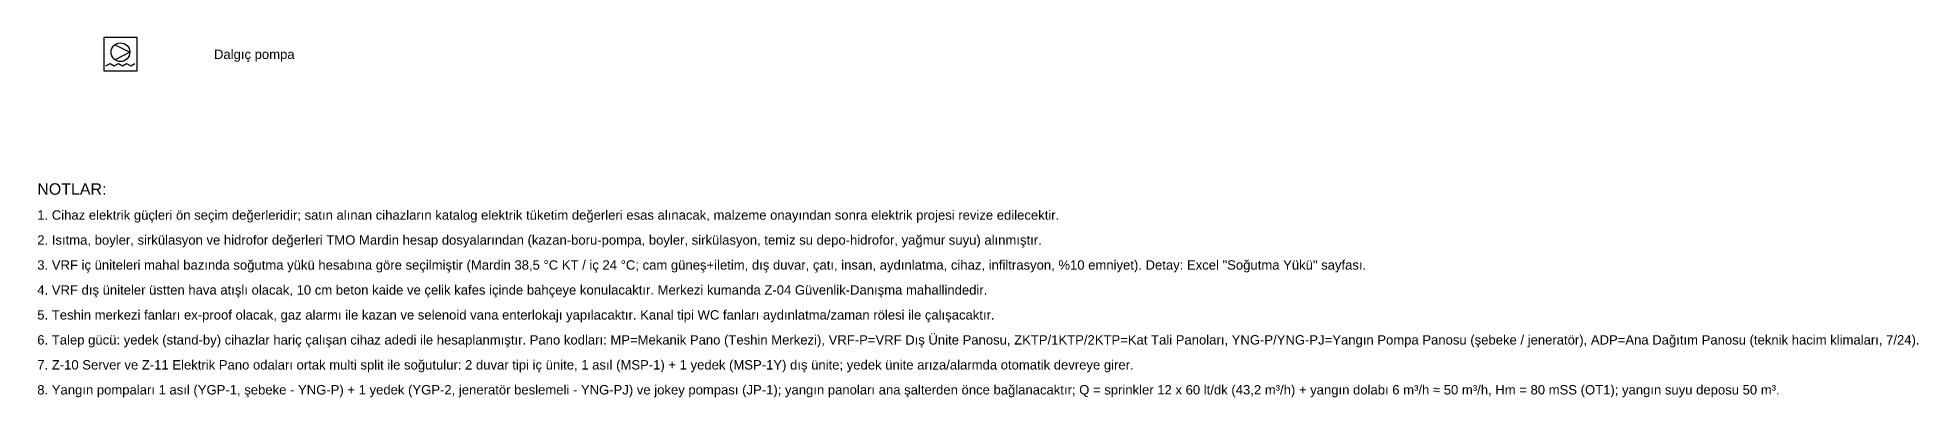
# Model space of a CAD drawing. Header units: inches. Extents: x 21 to 32698, y 13 to 3712.
# Drawn here: x 28343 to 30152, y 638 to 984 of the extents above; entities that cross this region are included whole.
import ezdxf
from ezdxf.enums import TextEntityAlignment as Align

# ---------------------------------------------------------------- set-up
doc = ezdxf.new("R2010")
doc.units = ezdxf.units.IN
doc.header["$MEASUREMENT"] = 0
doc.layers.add('MEK-ELK-SIHHI', color=140, linetype='Continuous')
doc.layers.add('MEK-ELK-TABLO', color=7, linetype='Continuous')
for name, color, linetype, lineweight in [('Z_MİM_-KM-Logo', 8, 'Continuous', 25), ('Z_MİM_-KM-Pafta', 8, 'Continuous', 25), ('Z_MİM_00', 8, 'Continuous', 25), ('Z_MİM__Pafta', 8, 'Continuous', 25)]:
    doc.layers.add(name, color=color, linetype=linetype, lineweight=lineweight)
doc.styles.add('-KM-OLCU', font='ARIALN.TTF')
doc.styles.add('MEK_ELK', font='arial.ttf')
doc.styles.add('STYLE1', font='arial.ttf', dxfattribs={"height": 1})

msp = doc.modelspace()

# ---------------------------------------------------------------- texts
at = {"layer": 'MEK-ELK-TABLO', "style": 'MEK_ELK'}
msp.add_text('Dalgıç pompa', height=9, dxfattribs=at).set_placement((28512.5, 967.5), align=Align.MIDDLE_LEFT)
for s, height, p in [('NOTLAR:', 11, (28342.5, 832.5)), ('1. Cihaz elektrik güçleri ön seçim değerleridir; satın alınan cihazların katalog elektrik tüketim değerleri esas alınacak, malzeme onayından sonra elektrik projesi revize edilecektir.', 9, (28342.5, 808.5)), ('2. Isıtma, boyler, sirkülasyon ve hidrofor değerleri TMO Mardin hesap dosyalarından (kazan-boru-pompa, boyler, sirkülasyon, temiz su depo-hidrofor, yağmur suyu) alınmıştır.', 9, (28342.5, 784.5)), ('3. VRF iç üniteleri mahal bazında soğutma yükü hesabına göre seçilmiştir (Mardin 38,5 °C KT / iç 24 °C; cam güneş+iletim, dış duvar, çatı, insan, aydınlatma, cihaz, infiltrasyon, %10 emniyet). Detay: Excel "Soğutma Yükü" sayfası.', 9, (28342.5, 760.5)), ('4. VRF dış üniteler üstten hava atışlı olacak, 10 cm beton kaide ve çelik kafes içinde bahçeye konulacaktır. Merkezi kumanda Z-04 Güvenlik-Danışma mahallindedir.', 9, (28342.5, 736.5)), ('5. Teshin merkezi fanları ex-proof olacak, gaz alarmı ile kazan ve selenoid vana enterlokajı yapılacaktır. Kanal tipi WC fanları aydınlatma/zaman rölesi ile çalışacaktır.', 9, (28342.5, 712.5)), ('6. Talep gücü: yedek (stand-by) cihazlar hariç çalışan cihaz adedi ile hesaplanmıştır. Pano kodları: MP=Mekanik Pano (Teshin Merkezi), VRF-P=VRF Dış Ünite Panosu, ZKTP/1KTP/2KTP=Kat Tali Panoları, YNG-P/YNG-PJ=Yangın Pompa Panosu (şebeke / jeneratör), ADP=Ana Dağıtım Panosu (teknik hacim klimaları, 7/24).', 9, (28342.5, 688.5)), ('7. Z-10 Server ve Z-11 Elektrik Pano odaları ortak multi split ile soğutulur: 2 duvar tipi iç ünite, 1 asıl (MSP-1) + 1 yedek (MSP-1Y) dış ünite; yedek ünite arıza/alarmda otomatik devreye girer.', 9, (28342.5, 664.5)), ('8. Yangın pompaları 1 asıl (YGP-1, şebeke - YNG-P) + 1 yedek (YGP-2, jeneratör beslemeli - YNG-PJ) ve jokey pompası (JP-1); yangın panoları ana şalterden önce bağlanacaktır; Q = sprinkler 12 x 60 lt/dk (43,2 m³/h) + yangın dolabı 6 m³/h ≈ 50 m³/h, Hm = 80 mSS (OT1); yangın suyu deposu 50 m³.', 9, (28342.5, 640.5))]:
    msp.add_text(s, height=height, dxfattribs=at).set_placement(p)

# ---------------------------------------------------------------- blocks, each defined once
blk = doc.blocks.new('MEK_DALGIC')
blk.add_lwpolyline([(-16, -16), (16, -16), (16, 16), (-16, 16)], close=True)
for points in [[(-4.95, 9.2), (9, 2), (-4.95, -5.2)], [(-14, -11), (-10, -9), (-6, -11), (-2, -9), (2, -11), (6, -9), (10, -11), (14, -9)]]:
    blk.add_lwpolyline(points)
blk.add_circle((0, 2), 9)
blk = doc.blocks.new('*X7')
at = {"linetype": 'ByBlock'}
for p, q in [((-217.53, 160.5), (-217.53, 160.5)), ((-217.52, 160.498), (-217.52, 160.5)), ((-217.51, 160.497), (-217.51, 160.5)), ((-217.5, 160.496), (-217.5, 160.5)), ((-217.49, 160.494), (-217.49, 160.5)), ((-217.48, 160.493), (-217.48, 160.5)), ((-217.47, 160.491), (-217.47, 160.5)), ((-217.46, 160.49), (-217.46, 160.5)), ((-217.45, 160.488), (-217.45, 160.5)), ((-217.44, 160.487), (-217.44, 160.5)), ((-217.43, 160.486), (-217.43, 160.5)), ((-217.42, 160.484), (-217.42, 160.5)), ((-217.41, 160.483), (-217.41, 160.5)), ((-217.4, 160.481), (-217.4, 160.5)), ((-217.39, 160.48), (-217.39, 160.5)), ((-217.38, 160.478), (-217.38, 160.5)), ((-217.37, 160.477), (-217.37, 160.5)), ((-217.36, 160.476), (-217.36, 160.5)), ((-217.35, 160.474), (-217.35, 160.5)), ((-217.34, 160.473), (-217.34, 160.5)), ((-217.33, 160.471), (-217.33, 160.5)), ((-217.32, 160.47), (-217.32, 160.5)), ((-217.31, 160.468), (-217.31, 160.5)), ((-217.3, 160.467), (-217.3, 160.5)), ((-217.29, 160.466), (-217.29, 160.5)), ((-217.28, 160.464), (-217.28, 160.5)), ((-217.27, 160.463), (-217.27, 160.5)), ((-217.26, 160.461), (-217.26, 160.5)), ((-217.25, 160.46), (-217.25, 160.5)), ((-217.24, 160.458), (-217.24, 160.5)), ((-217.23, 160.457), (-217.23, 160.5)), ((-217.22, 160.456), (-217.22, 160.5)), ((-217.21, 160.454), (-217.21, 160.5)), ((-217.2, 160.453), (-217.2, 160.5)), ((-217.19, 160.451), (-217.19, 160.5)), ((-217.18, 160.45), (-217.18, 160.5)), ((-217.17, 160.448), (-217.17, 160.5)), ((-217.16, 160.447), (-217.16, 160.5)), ((-217.15, 160.446), (-217.15, 160.5)), ((-217.14, 160.444), (-217.14, 160.5)), ((-217.13, 160.443), (-217.13, 160.5)), ((-217.12, 160.441), (-217.12, 160.5)), ((-217.11, 160.44), (-217.11, 160.5)), ((-217.1, 160.438), (-217.1, 160.5)), ((-217.09, 160.441), (-217.09, 160.5)), ((-217.08, 160.451), (-217.08, 160.5)), ((-217.07, 160.461), (-217.07, 160.5)), ((-217.06, 160.471), (-217.06, 160.5)), ((-217.05, 160.481), (-217.05, 160.5)), ((-217.04, 160.491), (-217.04, 160.5))]:
    blk.add_line(p, q, dxfattribs=at)
blk = doc.blocks.new('Kuzey Oku')
at = {"linetype": 'ByBlock', "extrusion": (3.35187e-05, 2.46236e-05, 1)}
for p, q in [((792.5, 2956.7, 0), (801.9, 3022.3, 0)), ((801.9, 3022.3, 0), (811.3, 2956.7, 0)), ((801.9, 3022.3, 0), (801.9, 2947.3)), ((787.8, 2956.7, 0), (773.8, 2975.4, 0)), ((773.8, 2975.4, 0), (792.5, 2961.4, 0)), ((811.3, 2961.4, 0), (830, 2975.4, 0)), ((830, 2975.4, 0), (816, 2956.7, 0)), ((726.9, 2947.3, 0), (792.5, 2956.7, 0)), ((801.9, 2947.3), (726.9, 2947.3, 0)), ((792.5, 2937.9, 0), (726.9, 2947.3, 0)), ((792.5, 2956.7, 0), (801.9, 2947.3)), ((792.5, 2937.9, 0), (801.9, 2947.3)), ((801.9, 2947.3), (811.3, 2956.7, 0)), ((801.9, 2947.3), (811.3, 2937.9, 0)), ((801.9, 2947.3), (801.9, 2872.3, 0)), ((876.9, 2947.3, 0), (801.9, 2947.3)), ((811.3, 2956.7, 0), (876.9, 2947.3, 0)), ((876.9, 2947.3, 0), (811.3, 2937.9, 0)), ((773.8, 2919.2, 0), (787.8, 2937.9, 0)), ((792.5, 2933.3, 0), (773.8, 2919.2, 0)), ((801.9, 2872.3, 0), (792.5, 2937.9, 0)), ((811.3, 2937.9, 0), (801.9, 2872.3, 0)), ((830, 2919.2, 0), (811.3, 2933.3, 0)), ((816, 2937.9, 0), (830, 2919.2, 0))]:
    blk.add_line(p, q, dxfattribs=at)
blk.add_line((809.9, 2928.4), (822.4, 2899.1))
at = {"linetype": 'ByBlock', "extrusion": (-3.53869e-05, -2.18538e-05, 1)}
blk.add_line((818.8, 2897.7, 0), (827.4, 2887.1), dxfattribs=at)
at = {"linetype": 'ByBlock', "extrusion": (4.03022e-05, 1.02743e-05, 1)}
blk.add_line((825.8, 2900.7, 0), (827.4, 2887.1), dxfattribs=at)
at = {"linetype": 'ByBlock', "extrusion": (3.35187e-05, 2.46236e-05, 1)}
for radius, start, end in [(57, 92.5891, 177.4109), (52.4, 93.5464, 176.4536), (57, 360, 87.4109), (52.4, 360, 86.4536), (57, 182.5891, 267.4109), (52.4, 183.5464, 266.4536), (52.4, 270, 356.4536), (57, 295.4614, 357.4109), (57, 270, 290.5386)]:
    blk.add_arc((801.9, 2947.3, 0.1), radius, start, end, dxfattribs=at)
at = {"linetype": 'ByBlock', "extrusion": (3.35187e-05, 2.46236e-05, 1), "xscale": 150, "yscale": 150, "zscale": 150}
for p, rotation in [((-23273.1, -29607.4, 0.1), 269.9999999526984), ((33356.6, -21127.7, 0.1), 359.9999999526984), ((24876.9, 35502, 0.1), 89.9999999526984), ((-31752.8, 27022.3, 0.1), 179.9999999526983)]:
    blk.add_blockref('*X7', p, dxfattribs=dict(at, rotation=rotation))
at = {"color": 7, "extrusion": (3.35187e-05, 2.46236e-05, 1), "attachment_point": 1, "text_direction": (1, 0, -3.4e-05), "style": '-KM-OLCU'}
for s, width, insert, char_height in [('{\\fTimes New Roman|b0|i0|c162|p18;K}', 55.454, (784.7, 3064, 0), 37.5), ('B', 22.5, (704.2, 2959.5, 0), 22.5), ('D', 25.151, (883.8, 2959.5, 0), 22.5), ('G', 27.299, (793.7, 2869.4, 0), 22.5)]:
    blk.add_mtext_dynamic_manual_height_columns(s, width=width, gutter_width=1875, heights=[0], dxfattribs=dict(at, insert=insert, char_height=char_height))
at = {"color": 7, "extrusion": (3.5763e-05, -2.12329e-05, 1), "insert": (820.3, 2925.9), "char_height": 6.75, "attachment_point": 1, "text_direction": (0.390731, -0.920505, -3.4e-05), "style": '-KM-OLCU'}
blk.add_mtext_dynamic_manual_height_columns('KIBLE', width=7.545, gutter_width=562.5, heights=[0], dxfattribs=at)
blk = doc.blocks.new('pergel')
h = blk.add_hatch(color=256)
h.dxf.hatch_style = 1
edge = h.paths.add_edge_path()
edge.add_arc((2974.55, 1669.18), 1.72, 0.42353, 65.36271)
edge.add_line((2975.27, 1670.74), (2974.64, 1670.74))
edge.add_line((2974.64, 1670.74), (2974.64, 1671.16))
edge.add_line((2974.64, 1671.16), (2975.27, 1671.37))
edge.add_line((2975.27, 1671.37), (2975.27, 1675.11))
edge.add_line((2975.27, 1675.11), (2974.64, 1675.33))
edge.add_line((2974.64, 1675.33), (2974.64, 1675.48))
edge.add_line((2974.64, 1675.48), (2973.78, 1675.48))
edge.add_line((2973.78, 1675.48), (2973.78, 1675.33))
edge.add_line((2973.78, 1675.33), (2973.16, 1675.11))
edge.add_line((2973.16, 1675.11), (2973.16, 1671.37))
edge.add_line((2973.16, 1671.37), (2973.78, 1671.16))
edge.add_line((2973.78, 1671.16), (2973.78, 1670.74))
edge.add_line((2973.78, 1670.74), (2973.16, 1670.74))
edge.add_arc((2973.8, 1669.19), 1.67, 112.46625, 180)
edge.add_line((2972.13, 1669.19), (2972.13, 1660.16))
edge.add_line((2972.13, 1660.16), (2972.42, 1660.16))
edge.add_line((2972.42, 1660.16), (2972.42, 1659.74))
edge.add_line((2972.42, 1659.74), (2966.18, 1637.84))
edge.add_spline(control_points=[(2966.18, 1637.84), (2966.04, 1637.97), (2965.6, 1638.4), (2964.54, 1637.67), (2964.27, 1636.56), (2964.28, 1635.51), (2964.9, 1634.9), (2965.27, 1634.96), (2965.44, 1634.99)], knot_values=[0, 0, 0, 0, 0.906066, 2.898556, 4.776069, 6.7939, 7.846819, 8.645585, 8.645585, 8.645585, 8.645585], degree=3, periodic=0)
edge.add_line((2965.44, 1634.99), (2965.44, 1627.07))
edge.add_line((2965.44, 1627.07), (2973.53, 1658.96))
edge.add_line((2973.53, 1658.96), (2974.96, 1658.96))
edge.add_line((2974.96, 1658.96), (2975.16, 1658.96))
edge.add_line((2975.16, 1658.96), (2982.53, 1627.07))
edge.add_line((2982.53, 1627.07), (2982.53, 1635.83))
edge.add_line((2982.53, 1635.83), (2976.27, 1659.74))
edge.add_line((2976.27, 1659.74), (2976.27, 1660.16))
edge.add_line((2976.27, 1660.16), (2976.27, 1669.19))
edge = h.paths.add_edge_path(flags=16)
edge.add_ellipse((2974.2, 1665.39), major_axis=(0.02, 1.54), ratio=0.478724, start_angle=0, end_angle=360)
for p, q in [((2973.78, 1675.33), (2973.16, 1675.11)), ((2973.78, 1675.48), (2973.78, 1675.33)), ((2973.78, 1675.48), (2974.64, 1675.48)), ((2974.64, 1675.48), (2974.64, 1675.33)), ((2974.64, 1675.33), (2975.27, 1675.11)), ((2972.13, 1669.19), (2972.13, 1660.16)), ((2973.16, 1675.11), (2973.16, 1671.37)), ((2973.16, 1671.37), (2973.78, 1671.16)), ((2973.78, 1670.74), (2973.16, 1670.74)), ((2973.78, 1671.16), (2973.78, 1670.74)), ((2975.27, 1671.37), (2974.64, 1671.16)), ((2974.64, 1671.16), (2974.64, 1670.74)), ((2975.27, 1670.74), (2974.64, 1670.74)), ((2975.27, 1675.11), (2975.27, 1671.37)), ((2976.27, 1660.16), (2976.27, 1669.19)), ((2965.44, 1627.07), (2973.53, 1658.96)), ((2972.42, 1659.74), (2966.18, 1637.84)), ((2972.13, 1660.16), (2972.42, 1660.16)), ((2972.42, 1660.16), (2972.42, 1659.74)), ((2973.53, 1658.96), (2974.96, 1658.96)), ((2973.73, 1658.96), (2975.16, 1658.96)), ((2975.16, 1658.96), (2982.53, 1627.07)), ((2976.27, 1659.74), (2976.27, 1660.16)), ((2982.53, 1635.83), (2976.27, 1659.74)), ((2965.44, 1634.99), (2965.44, 1627.07)), ((2982.53, 1627.07), (2982.53, 1635.83))]:
    blk.add_line(p, q)
for centre, radius, start, end in [((2973.8, 1669.19), 1.67, 112.46625, 180), ((2974.55, 1669.18), 1.72, 0.42353, 65.36271)]:
    blk.add_arc(centre, radius, start, end)
blk.add_ellipse((2974.2, 1665.39), major_axis=(0.02, 1.54), ratio=0.478724)
blk.add_open_spline([(2966.18, 1637.84), (2966.04, 1637.97), (2965.6, 1638.4), (2964.54, 1637.67), (2964.27, 1636.56), (2964.28, 1635.51), (2964.9, 1634.9), (2965.27, 1634.96), (2965.44, 1634.99)], degree=3, knots=[0, 0, 0, 0, 0.906066, 2.898556, 4.776069, 6.7939, 7.846819, 8.645585, 8.645585, 8.645585, 8.645585])
blk = doc.blocks.new('logo')
at = {"layer": 'Z_MİM_-KM-Logo'}
h = blk.add_hatch(color=256, dxfattribs=at)
h.dxf.hatch_style = 1
h.paths.add_polyline_path([(-103729.89, -47296.43, -0.464035), (-103729.82, -47296.43), (-103727.84, -47298.88), (-103727.03, -47298.88), (-103729.46, -47295.95), (-103727.18, -47293.38, 0.646679), (-103727.22, -47293.3), (-103727.85, -47293.3), (-103730, -47295.83, -0.697678), (-103730.08, -47295.8), (-103730.08, -47293.3), (-103730.68, -47293.3), (-103730.68, -47298.89), (-103730.08, -47298.89), (-103730.08, -47296.65)])
h = blk.add_hatch(color=256, dxfattribs=at)
h.dxf.hatch_style = 1
h.paths.add_polyline_path([(-103720.32, -47296.57), (-103718.9, -47298.88), (-103718.16, -47298.88), (-103719.73, -47296.39, 0.345808), (-103718.6, -47294.81, 0.415886), (-103720.18, -47293.3), (-103721.88, -47293.3), (-103721.88, -47298.89), (-103721.28, -47298.89), (-103721.28, -47296.51), (-103720.44, -47296.51, -0.25994)])
h.paths.add_polyline_path([(-103720.44, -47296.06), (-103721.28, -47296.06), (-103721.28, -47293.8), (-103720.18, -47293.8, -0.417242), (-103719.18, -47294.81, -0.410798)], flags=16)
h = blk.add_hatch(color=256, dxfattribs=at)
h.dxf.hatch_style = 1
h.paths.add_polyline_path([(-103717, -47293.3), (-103717.6, -47293.3), (-103717.6, -47298.89), (-103717, -47298.89)])
h = blk.add_hatch(color=256, dxfattribs=at)
h.dxf.hatch_style = 1
h.paths.add_polyline_path([(-103715.89, -47298.89), (-103715.29, -47298.89), (-103715.29, -47294.51, -0.759885), (-103715.2, -47294.49), (-103712.55, -47298.89), (-103711.95, -47298.89), (-103711.95, -47293.3), (-103712.55, -47293.3), (-103712.55, -47297.68, -0.759885), (-103712.64, -47297.7), (-103715.29, -47293.3), (-103715.89, -47293.3)])
h = blk.add_hatch(color=256, dxfattribs=at)
h.dxf.hatch_style = 1
h.paths.add_polyline_path([(-103710.73, -47294.79, 0.163946), (-103710.66, -47297.55, 0.101232), (-103710, -47298.5, 0.43099), (-103706.86, -47298.1), (-103707.25, -47297.76, -0.459836), (-103709.59, -47298.09, -0.099872), (-103710.09, -47297.32, -0.152444), (-103710.18, -47294.97, -0.094992), (-103709.72, -47294.17, -0.427941), (-103707.45, -47294.17), (-103707.03, -47293.79, 0.423768), (-103710.12, -47293.8, 0.125383)])
h = blk.add_hatch(color=256, dxfattribs=at)
h.dxf.hatch_style = 1
h.paths.add_polyline_path([(-103704.12, -47293.3), (-103704.69, -47293.3), (-103706.52, -47298.89), (-103705.94, -47298.89), (-103704.41, -47294.22), (-103702.9, -47298.89), (-103702.33, -47298.89)])
h = blk.add_hatch(color=256, dxfattribs=at)
h.dxf.hatch_style = 1
edge = h.paths.add_edge_path()
edge.add_line((-103726.02, -47301.5), (-103725.93, -47301.5))
edge.add_arc((-103725.29, -47301.79), 0.704, -0.2457, 155.6884, ccw=False)
edge.add_line((-103724.59, -47301.8), (-103724.59, -47303.3))
edge.add_line((-103724.59, -47303.3), (-103725, -47303.3))
edge.add_line((-103725, -47303.3), (-103725, -47301.8))
edge.add_arc((-103725.45, -47301.84), 0.452, 4.2419, 172.4969)
edge.add_line((-103725.9, -47301.78), (-103725.9, -47303.3))
edge.add_line((-103725.9, -47303.3), (-103726.31, -47303.3))
edge.add_line((-103726.31, -47303.3), (-103726.31, -47301.8))
edge.add_arc((-103726.78, -47301.86), 0.477, 6.9576, 175.6663)
edge.add_line((-103727.26, -47301.82), (-103727.26, -47303.3))
edge.add_line((-103727.26, -47303.3), (-103727.67, -47303.3))
edge.add_line((-103727.67, -47303.3), (-103727.67, -47301.14))
edge.add_line((-103727.67, -47301.14), (-103727.33, -47301.14))
edge.add_line((-103727.33, -47301.14), (-103727.33, -47301.49))
edge.add_line((-103727.33, -47301.49), (-103727.28, -47301.49))
edge.add_arc((-103726.65, -47301.77), 0.683, 22.7319, 155.9295, ccw=False)
h = blk.add_hatch(color=256, dxfattribs=at)
h.dxf.hatch_style = 1
edge = h.paths.add_edge_path()
edge.add_arc((-103722.83, -47300.55), 0.215, 0, 360)
h = blk.add_hatch(color=256, dxfattribs=at)
h.dxf.hatch_style = 1
h.paths.add_polyline_path([(-103723.05, -47301.14), (-103722.64, -47301.14), (-103722.64, -47303.3), (-103723.05, -47303.3)])
h = blk.add_hatch(color=256, dxfattribs=at)
h.dxf.hatch_style = 1
edge = h.paths.add_edge_path()
edge.add_line((-103719.5, -47301.5), (-103719.41, -47301.5))
edge.add_arc((-103718.77, -47301.79), 0.704, -0.2457, 155.6884, ccw=False)
edge.add_line((-103718.07, -47301.8), (-103718.07, -47303.3))
edge.add_line((-103718.07, -47303.3), (-103718.48, -47303.3))
edge.add_line((-103718.48, -47303.3), (-103718.48, -47301.8))
edge.add_arc((-103718.93, -47301.84), 0.452, 4.2419, 172.4969)
edge.add_line((-103719.37, -47301.78), (-103719.37, -47303.3))
edge.add_line((-103719.37, -47303.3), (-103719.78, -47303.3))
edge.add_line((-103719.78, -47303.3), (-103719.78, -47301.8))
edge.add_arc((-103720.26, -47301.86), 0.477, 6.9576, 175.6663)
edge.add_line((-103720.73, -47301.82), (-103720.73, -47303.3))
edge.add_line((-103720.73, -47303.3), (-103721.14, -47303.3))
edge.add_line((-103721.14, -47303.3), (-103721.14, -47301.14))
edge.add_line((-103721.14, -47301.14), (-103720.81, -47301.14))
edge.add_line((-103720.81, -47301.14), (-103720.81, -47301.49))
edge.add_line((-103720.81, -47301.49), (-103720.75, -47301.49))
edge.add_arc((-103720.13, -47301.77), 0.683, 22.7319, 155.9295, ccw=False)
h = blk.add_hatch(color=256, dxfattribs=at)
h.dxf.hatch_style = 1
edge = h.paths.add_edge_path(flags=16)
edge.add_arc((-103715.54, -47303.7), 1.56, 85.1465, 106.1892)
edge.add_arc((-103715.72, -47302.82), 0.668, 111.9376, 141.3739)
edge.add_arc((-103715.76, -47302.69), 0.565, 149.0524, 208.1516)
edge.add_arc((-103715.97, -47302.67), 0.41, 225.3605, 278.4512)
edge.add_arc((-103715.96, -47302.5), 0.58, 275.1597, 343.1359)
edge.add_line((-103715.41, -47302.67), (-103715.41, -47302.15))
edge = h.paths.add_edge_path()
edge.add_line((-103715.24, -47303.3), (-103714.99, -47303.19))
edge.add_arc((-103714.63, -47302.95), 0.434, 183.4554, 213.5498, ccw=False)
edge.add_line((-103715.06, -47302.98), (-103715.06, -47301.8))
edge.add_arc((-103715.84, -47301.84), 0.785, 3.1435, 104.4446)
edge.add_arc((-103715.52, -47303.04), 2.03, 104.814, 119.8383)
edge.add_line((-103716.53, -47301.28), (-103716.45, -47301.52))
edge.add_arc((-103715.41, -47303.56), 2.29, 104.9426, 116.9376, ccw=False)
edge.add_arc((-103715.88, -47301.8), 0.469, -0.8222, 106.0485, ccw=False)
edge.add_line((-103715.41, -47301.8), (-103715.41, -47301.91))
edge.add_arc((-103715.48, -47303.79), 1.89, 87.7312, 108.7235)
edge.add_arc((-103715.78, -47302.95), 0.994, 107.8457, 138.3233)
edge.add_arc((-103716.07, -47302.73), 0.636, 136.2458, 223.7542)
edge.add_arc((-103716.05, -47302.64), 0.712, 228.0388, 295.5037)
edge.add_arc((-103716.21, -47302.34), 1.06, 296.3332, 319.6166)
edge.add_line((-103715.41, -47303.02), (-103715.35, -47303.02))
edge.add_arc((-103714.8, -47302.97), 0.556, 185.6248, 216.4943)
h = blk.add_hatch(color=256, dxfattribs=at)
h.dxf.hatch_style = 1
edge = h.paths.add_edge_path()
edge.add_line((-103712.48, -47301.09), (-103712.48, -47301.43))
edge.add_arc((-103712.58, -47301.97), 0.552, 78.9084, 171.7896)
edge.add_line((-103713.13, -47301.89), (-103713.13, -47303.3))
edge.add_line((-103713.13, -47303.3), (-103713.54, -47303.3))
edge.add_line((-103713.54, -47303.3), (-103713.54, -47301.14))
edge.add_line((-103713.54, -47301.14), (-103713.2, -47301.14))
edge.add_line((-103713.2, -47301.14), (-103713.2, -47301.49))
edge.add_line((-103713.2, -47301.49), (-103713.15, -47301.49))
edge.add_arc((-103712.52, -47301.77), 0.683, 85.8522, 155.9295, ccw=False)
h = blk.add_hatch(color=256, dxfattribs=at)
h.dxf.hatch_style = 1
h.paths.add_polyline_path([(-103710.73, -47300.12), (-103710.73, -47303.3), (-103711.14, -47303.3), (-103711.14, -47300.12)])
h = blk.add_hatch(color=256, dxfattribs=at)
h.dxf.hatch_style = 1
h.paths.add_polyline_path([(-103708.83, -47301.14), (-103708.83, -47303.3), (-103709.24, -47303.3), (-103709.24, -47301.14)])
h = blk.add_hatch(color=256, dxfattribs=at)
h.dxf.hatch_style = 1
edge = h.paths.add_edge_path()
edge.add_line((-103705.52, -47303.3), (-103706.01, -47303.3))
edge.add_line((-103706.01, -47303.3), (-103706.71, -47302.33))
edge.add_arc((-103706.74, -47302.36), 0.0456, 35.7727, 135.6485)
edge.add_line((-103706.78, -47302.33), (-103706.93, -47302.48))
edge.add_line((-103706.93, -47302.48), (-103706.93, -47303.3))
edge.add_line((-103706.93, -47303.3), (-103707.34, -47303.3))
edge.add_line((-103707.34, -47303.3), (-103707.34, -47300.12))
edge.add_line((-103707.34, -47300.12), (-103706.93, -47300.12))
edge.add_line((-103706.93, -47300.12), (-103706.93, -47302.06))
edge.add_arc((-103706.91, -47302.06), 0.0228, 180, 320.6175)
edge.add_line((-103706.89, -47302.08), (-103706.12, -47301.14))
edge.add_line((-103706.12, -47301.14), (-103705.62, -47301.14))
edge.add_line((-103705.62, -47301.14), (-103706.47, -47302.01))
edge.add_line((-103706.47, -47302.01), (-103705.52, -47303.3))
for p, q in [((-103707.03, -47293.79), (-103707.45, -47294.17)), ((-103721.28, -47296.51), (-103721.28, -47296.51)), ((-103706.86, -47298.1), (-103707.25, -47297.76)), ((-103726.02, -47301.5), (-103725.93, -47301.5)), ((-103719.5, -47301.5), (-103719.41, -47301.5)), ((-103716.53, -47301.28), (-103716.45, -47301.52)), ((-103712.48, -47301.09), (-103712.48, -47301.43)), ((-103715.24, -47303.3), (-103714.99, -47303.19))]:
    blk.add_line(p, q, dxfattribs=at)
for points in [[(-103729.46, -47295.95), (-103727.18, -47293.38, 0.646679), (-103727.22, -47293.3), (-103727.85, -47293.3), (-103730, -47295.83, -0.697678), (-103730.08, -47295.8), (-103730.08, -47293.3), (-103730.68, -47293.3), (-103730.68, -47298.89), (-103730.08, -47298.89), (-103730.08, -47296.65), (-103729.89, -47296.43, -0.464035), (-103729.82, -47296.43), (-103727.84, -47298.88), (-103727.03, -47298.88), (-103729.46, -47295.95)], [(-103721.28, -47296.51), (-103720.44, -47296.51, -0.25994), (-103720.32, -47296.57), (-103718.9, -47298.88), (-103718.16, -47298.88), (-103719.73, -47296.39, 0.345808), (-103718.6, -47294.81, 0.415886), (-103720.18, -47293.3), (-103721.88, -47293.3), (-103721.88, -47298.89), (-103721.28, -47298.89), (-103721.28, -47296.51)], [(-103721.28, -47293.8), (-103720.18, -47293.8, -0.417242), (-103719.18, -47294.81, -0.410798), (-103720.44, -47296.06), (-103721.28, -47296.06), (-103721.28, -47293.8)], [(-103715.29, -47293.3), (-103712.64, -47297.7, 0.759885), (-103712.55, -47297.68), (-103712.55, -47293.3), (-103711.95, -47293.3), (-103711.95, -47298.89), (-103712.55, -47298.89), (-103715.2, -47294.49, 0.759885), (-103715.29, -47294.51), (-103715.29, -47298.89), (-103715.89, -47298.89), (-103715.89, -47293.3), (-103715.29, -47293.3)], [(-103707.03, -47293.79, 0.423768), (-103710.12, -47293.8, 0.125383), (-103710.73, -47294.79, 0.163946), (-103710.66, -47297.55, 0.101232), (-103710, -47298.5, 0.43099), (-103706.86, -47298.1, 0.462989)], [(-103707.45, -47294.17, 0.427941), (-103709.72, -47294.17, 0.094992), (-103710.18, -47294.97, 0.152444), (-103710.09, -47297.32, 0.099872), (-103709.59, -47298.09, 0.459836), (-103707.25, -47297.76, 1.570508)], [(-103715.41, -47301.91, 0.091853), (-103716.09, -47302.01, 0.133773), (-103716.53, -47302.29, 0.401533), (-103716.53, -47303.17, 0.303179), (-103715.74, -47303.29, 0.101944), (-103715.41, -47303.02, 57.16855)], [(-103715.41, -47302.15, 0.092075), (-103715.97, -47302.2, 0.129151), (-103716.24, -47302.4, 0.263741), (-103716.26, -47302.96, 0.235886), (-103715.91, -47303.08, 0.305617), (-103715.41, -47302.67, 0.100823)]]:
    blk.add_lwpolyline(points, format="xyb", dxfattribs=at)
for points in [[(-103717.6, -47293.3), (-103717, -47293.3), (-103717, -47298.89), (-103717.6, -47298.89)], [(-103723.05, -47301.14), (-103722.64, -47301.14), (-103722.64, -47303.3), (-103723.05, -47303.3)], [(-103710.73, -47300.12), (-103710.73, -47303.3), (-103711.14, -47303.3), (-103711.14, -47300.12)], [(-103708.83, -47301.14), (-103708.83, -47303.3), (-103709.24, -47303.3), (-103709.24, -47301.14)]]:
    blk.add_lwpolyline(points, close=True, dxfattribs=at)
for points in [[(-103705.94, -47298.89), (-103704.41, -47294.22), (-103702.9, -47298.89), (-103702.33, -47298.89), (-103704.12, -47293.3), (-103704.69, -47293.3), (-103706.52, -47298.89), (-103705.94, -47298.89)], [(-103727.26, -47301.82), (-103727.26, -47303.3), (-103727.67, -47303.3), (-103727.67, -47301.14), (-103727.33, -47301.14), (-103727.33, -47301.49), (-103727.28, -47301.49)], [(-103720.73, -47301.82), (-103720.73, -47303.3), (-103721.14, -47303.3), (-103721.14, -47301.14), (-103720.81, -47301.14), (-103720.81, -47301.49), (-103720.75, -47301.49)], [(-103713.13, -47301.89), (-103713.13, -47303.3), (-103713.54, -47303.3), (-103713.54, -47301.14), (-103713.2, -47301.14), (-103713.2, -47301.49), (-103713.15, -47301.49)], [(-103725.9, -47301.78), (-103725.9, -47303.3), (-103726.31, -47303.3), (-103726.31, -47301.8)], [(-103724.59, -47301.8), (-103724.59, -47303.3), (-103725, -47303.3), (-103725, -47301.8)], [(-103719.37, -47301.78), (-103719.37, -47303.3), (-103719.78, -47303.3), (-103719.78, -47301.8)], [(-103718.07, -47301.8), (-103718.07, -47303.3), (-103718.48, -47303.3), (-103718.48, -47301.8)], [(-103715.41, -47301.91), (-103715.41, -47301.8)], [(-103715.41, -47302.67), (-103715.41, -47302.15)], [(-103715.35, -47303.02), (-103715.41, -47303.02)], [(-103715.06, -47301.8), (-103715.06, -47302.98)]]:
    blk.add_lwpolyline(points, dxfattribs=at)
blk.add_lwpolyline([(-103705.52, -47303.3), (-103706.01, -47303.3), (-103706.71, -47302.33, 0.465648), (-103706.78, -47302.33), (-103706.93, -47302.48), (-103706.93, -47303.3), (-103707.34, -47303.3), (-103707.34, -47300.12), (-103706.93, -47300.12), (-103706.93, -47302.06, 0.70423), (-103706.89, -47302.08), (-103706.12, -47301.14), (-103705.62, -47301.14), (-103706.47, -47302.01)], format="xyb", close=True, dxfattribs=at)
blk.add_circle((-103722.83, -47300.55), 0.215, dxfattribs=at)
for centre, radius, start, end in [((-103726.65, -47301.77), 0.683, 22.7319, 155.9295), ((-103726.78, -47301.86), 0.477, 6.9576, 175.6663), ((-103725.29, -47301.79), 0.704, 359.7543, 155.6884), ((-103725.45, -47301.84), 0.452, 4.2419, 172.4969), ((-103720.13, -47301.77), 0.683, 22.7319, 155.9295), ((-103720.26, -47301.86), 0.477, 6.9576, 175.6663), ((-103718.77, -47301.79), 0.704, 359.7543, 155.6884), ((-103718.93, -47301.84), 0.452, 4.2419, 172.4969), ((-103715.52, -47303.04), 2.03, 104.814, 119.8383), ((-103715.41, -47303.56), 2.29, 104.9426, 116.9376), ((-103715.84, -47301.84), 0.785, 3.1435, 104.4446), ((-103715.88, -47301.8), 0.469, 359.1778, 106.0485), ((-103712.52, -47301.77), 0.683, 85.8522, 155.9295), ((-103712.58, -47301.97), 0.552, 78.9084, 171.7896), ((-103714.8, -47302.97), 0.556, 185.6248, 216.4943), ((-103714.63, -47302.95), 0.434, 183.4554, 213.5498)]:
    blk.add_arc(centre, radius, start, end, dxfattribs=at)
at = {"layer": 'Z_MİM_-KM-Logo', "xscale": 0.2281859749219269, "yscale": 0.2281859749219269, "zscale": 0.2281859749219269}
blk.add_blockref('pergel', (-104403.13, -47671.18), dxfattribs=at)
blk = doc.blocks.new('A$C4A67680B')
at = {"layer": 'Z_MİM__Pafta'}
h = blk.add_hatch(color=256, dxfattribs=at)
h.dxf.hatch_style = 1
edge = h.paths.add_edge_path()
edge.add_arc((0, 0), 13.4, 0.0227, 90, ccw=False)
edge.add_line((13.4, 0), (42.1, 38.6))
edge.add_line((42.1, 38.6), (15.4, 9.2))
edge.add_arc((6.2, 5.8), 9.82, 20.5068, 129.2702)
h = blk.add_hatch(color=256, dxfattribs=at)
h.dxf.hatch_style = 1
h.paths.add_polyline_path([(0, 26.7), (26.7, 26.7), (26.7, 0), (0, 0)])
blk.add_lwpolyline([(0, 13.4, -0.414097), (13.4, 0), (42.1, 38.6), (15.4, 9.2, 0.513729), (0, 13.4, 3011.564854)], format="xyb", dxfattribs=at)
blk = doc.blocks.new('*U4')
at = {"layer": 'Z_MİM_-KM-Pafta'}
blk.add_line((5407.9, 1516.5), (5927.1, 1516.5), dxfattribs=at)
at = {"layer": 'Z_MİM_-KM-Pafta', "ltscale": 0.5, "const_width": 8}
blk.add_lwpolyline([(15, 3690), (5985, 3690), (5985, 0), (15, 0)], close=True, dxfattribs=at)
at = {"layer": 'Z_MİM_-KM-Pafta', "ltscale": 0.5}
blk.add_lwpolyline([(203.7, 3675), (5915, 3675, -0.414214), (5970, 3620), (5970, 70, -0.414214), (5915, 15), (85, 15, -0.414214), (30, 70), (30, 3499.6)], format="xyb", dxfattribs=at)
at = {"layer": 'Z_MİM_-KM-Pafta', "const_width": 2.15}
for points in [[(5434.8, 31.1), (5900.3, 31.1, 0.414214), (5953.9, 84.7), (5953.9, 3604.2, 0.414214), (5900.3, 3657.8), (5434.8, 3657.8, 0.414214), (5381.1, 3604.2), (5381.1, 84.7, 0.414214)], [(5434.8, 1242.2), (5900.3, 1242.2, 0.414214), (5927.1, 1269.1), (5927.1, 1541.5, 0.414214), (5900.3, 1568.3), (5434.8, 1568.3, 0.414214), (5407.9, 1541.5), (5407.9, 1269.1, 0.414214)], [(5434.8, 907.9), (5900.3, 907.9, 0.414214), (5927.1, 934.8), (5927.1, 1188.6, 0.414214), (5900.3, 1215.4), (5434.8, 1215.4, 0.414214), (5407.9, 1188.6), (5407.9, 934.8, 0.414214)], [(5434.8, 645.1), (5900.3, 645.1, 0.414214), (5927.1, 671.9), (5927.1, 854.3, 0.414214), (5900.3, 881.1), (5434.8, 881.1, 0.414214), (5407.9, 854.3), (5407.9, 671.9, 0.414214)], [(5434.8, 363.7), (5900.3, 363.7, 0.414214), (5927.1, 390.5), (5927.1, 591.4, 0.414214), (5900.3, 618.3), (5434.8, 618.3, 0.414214), (5407.9, 591.4), (5407.9, 390.5, 0.414214)], [(5434.8, 57.9), (5900.3, 57.9, 0.414214), (5927.1, 84.7), (5927.1, 310, 0.414214), (5900.3, 336.9), (5434.8, 336.9, 0.414214), (5407.9, 310), (5407.9, 84.7, 0.414214)]]:
    blk.add_lwpolyline(points, format="xyb", close=True, dxfattribs=at)
at = {"layer": 'Z_MİM_-KM-Pafta'}
for points in [[(5541.4, 1386.9), (5570.1, 1386.9), (5570.1, 1358.2), (5541.4, 1358.2)], [(5541.4, 1344), (5570.1, 1344), (5570.1, 1315.3), (5541.4, 1315.3)], [(5541.4, 1301), (5570.1, 1301), (5570.1, 1272.4), (5541.4, 1272.4)]]:
    blk.add_lwpolyline(points, close=True, dxfattribs=at)
at = {"layer": 'Z_MİM_-KM-Pafta', "const_width": 1.07}
for points in [[(5407.9, 218.8), (5927.1, 218.8)], [(5766.2, 57.9), (5766.2, 218.8)], [(5407.9, 165.2), (5766.2, 165.2)], [(5407.9, 111.6), (5766.2, 111.6)]]:
    blk.add_lwpolyline(points, dxfattribs=at)
at = {"xscale": 0.8000000000000003, "yscale": 0.8000000000000003, "zscale": 0.8000000000000003, "rotation": 217.4253605102341}
blk.add_blockref('Kuzey Oku', (-798.3, 5847.2), dxfattribs=at)
at = {"xscale": 1.072875278143105, "yscale": 1.072875278143105, "zscale": 1.072875278143105}
blk.add_blockref('A$C4A67680B', (5541.4, 1315.3), dxfattribs=at)
at = {"layer": 'Z_MİM_-KM-Pafta', "xscale": 9.655877503287947, "yscale": 9.655877503287947, "zscale": 9.655877503287947}
blk.add_blockref('logo', (1007148.9, 457797.5), dxfattribs=at)
at = {"color": 7, "style": 'STYLE1'}
blk.add_attdef('00', (5783, 90.2), '', height=80.5, dxfattribs=at)
at = {"layer": 'Z_MİM_-KM-Pafta', "color": 7, "attachment_point": 1, "style": 'STYLE1'}
for s, width, gutter_width, insert, char_height in [('GENEL BİLGİLER', 975.002, 100, (5555.1, 1554.4), 19.312), ('ÖN ONAY PROJESİ', 975.002, 100, (5585, 1383.1), 12.875), ('KESİN ONAY PROJESİ', 975.002, 100, (5585, 1340.2), 12.875), ('UYGULAMA DETAY PROJESİ', 975.002, 100, (5585, 1297.3), 12.875), ('Projelendirme', 975.002, 100, (5430, 1202.3), 11.265), ('Karınca Plan Proje Mimarlık İnşaat Sanayi Ticaret Limeted Şirketi', 1170.003, 120, (5490.9, 1012.4), 9.012), ('Pirimehmet Mah. Kunduracılar Sitesi Yanı Mescitli İşhanı Kat:3', 1170.003, 120, (5498.5, 987.1), 9.012), ('Isparta / Merkez', 1170.003, 120, (5624.4, 973), 9.012), ('GSM: (0532) 060 94 90', 1170.003, 120, (5470.2, 956), 9.012), ('www.karincamimarlik.net', 1170.003, 120, (5750.2, 953.6), 9.012), ('Proje Bilgileri', 975.002, 100, (5430, 868), 11.265), ('TMO MARDİN HİZMET BİNASI', 975.002, 100, (5425.3, 827.4), 23), ('TMO GENEL MÜDÜRLÜĞÜ', 975.002, 100, (5553.2, 756.1), 16.093), ('İŞVEREN^I:', 975.002, 100, (5425.1, 756.1), 13.95), ('ADA^I^I:', 975.002, 100, (5425.1, 726.9), 13.95), ('873', 975.002, 100, (5553.2, 726.9), 16.09), ('PARSEL^I:', 975.002, 100, (5425.1, 697.7), 13.95), ('75', 975.002, 100, (5553.2, 697.7), 16.09), ('Proje Ekibi', 975.002, 100, (5430, 605.1), 11.265), ('PROJE YÖNETİMİ^I:', 975.002, 100, (5425.1, 569.5), 13.947), ('Şule Çelik', 975.002, 100, (5620.6, 569.5), 16.09), ('ÜNVAN^I^I:', 975.002, 100, (5425.1, 540.3), 13.95), ('Mimar', 975.002, 100, (5620.6, 540.3), 16.09), ('ODA SİCİL NO^I:', 975.002, 100, (5425.1, 511), 13.947), ('45772', 975.002, 100, (5620.6, 511), 16.09), ('OKUL^I^I^I:', 975.002, 100, (5425.1, 478.9), 13.947), ('İ.T.Ü.', 975.002, 100, (5620.6, 481), 16.09), ('DİPLOMA NO^I:', 975.002, 100, (5425.1, 452.5), 13.947), ('4610-66276', 975.002, 100, (5618.4, 452.5), 16.09), ('ÇİZEN^I^I:', 975.002, 100, (5425.1, 423.3), 13.95), ('Şule Çelik', 975.002, 100, (5620.6, 423.3), 16.09), ('Pafta Adı', 975.002, 100, (5430.8, 326.9), 11.27), ('Revizyon', 975.002, 100, (5425.8, 214.4), 11.27), ('Pafta No:', 975.002, 100, (5781.8, 208.9), 7.51), ('Tarih', 975.002, 100, (5425.8, 159.7), 11.27), ('01.06.2026', 975.002, 100, (5505.9, 144.7), 12.87), ('Ölçek', 975.002, 100, (5425.8, 110), 11.27)]:
    blk.add_mtext_dynamic_manual_height_columns(s, width=width, gutter_width=gutter_width, heights=[0], dxfattribs=dict(at, insert=insert, char_height=char_height))
at = {"layer": 'Z_MİM_-KM-Pafta', "color": 7, "style": 'STYLE1'}
for tag, p, height in [('PAFTA_ADI', (5425.8, 251), 33), ('REVIZYON', (5505.9, 178.5), 12.9), ('OLCEK', (5505.9, 76), 12.9)]:
    blk.add_attdef(tag, p, '', height=height, dxfattribs=at)

# ---------------------------------------------------------------- block references
at = {"layer": 'MEK-ELK-SIHHI'}
msp.add_blockref('MEK_DALGIC', (28422.5, 967.5), dxfattribs=at)
at = {"layer": 'Z_MİM_00'}
msp.add_blockref('*U4', (26612.5, 17.1), dxfattribs=at).add_auto_attribs({'OLCEK': '1/50', 'REVIZYON': '0', 'PAFTA_ADI': 'MEKANİK ELK. GÜÇ TABLOSU', '00': '07'})

msp.set_redraw_order([(e.dxf.handle, doc.entitydb.next_handle()) for e in msp.query("TEXT MTEXT ATTDEF DIMENSION ARC_DIMENSION")])  # texts and dimensions are drawn at this point

doc.saveas('drawing.dxf')
